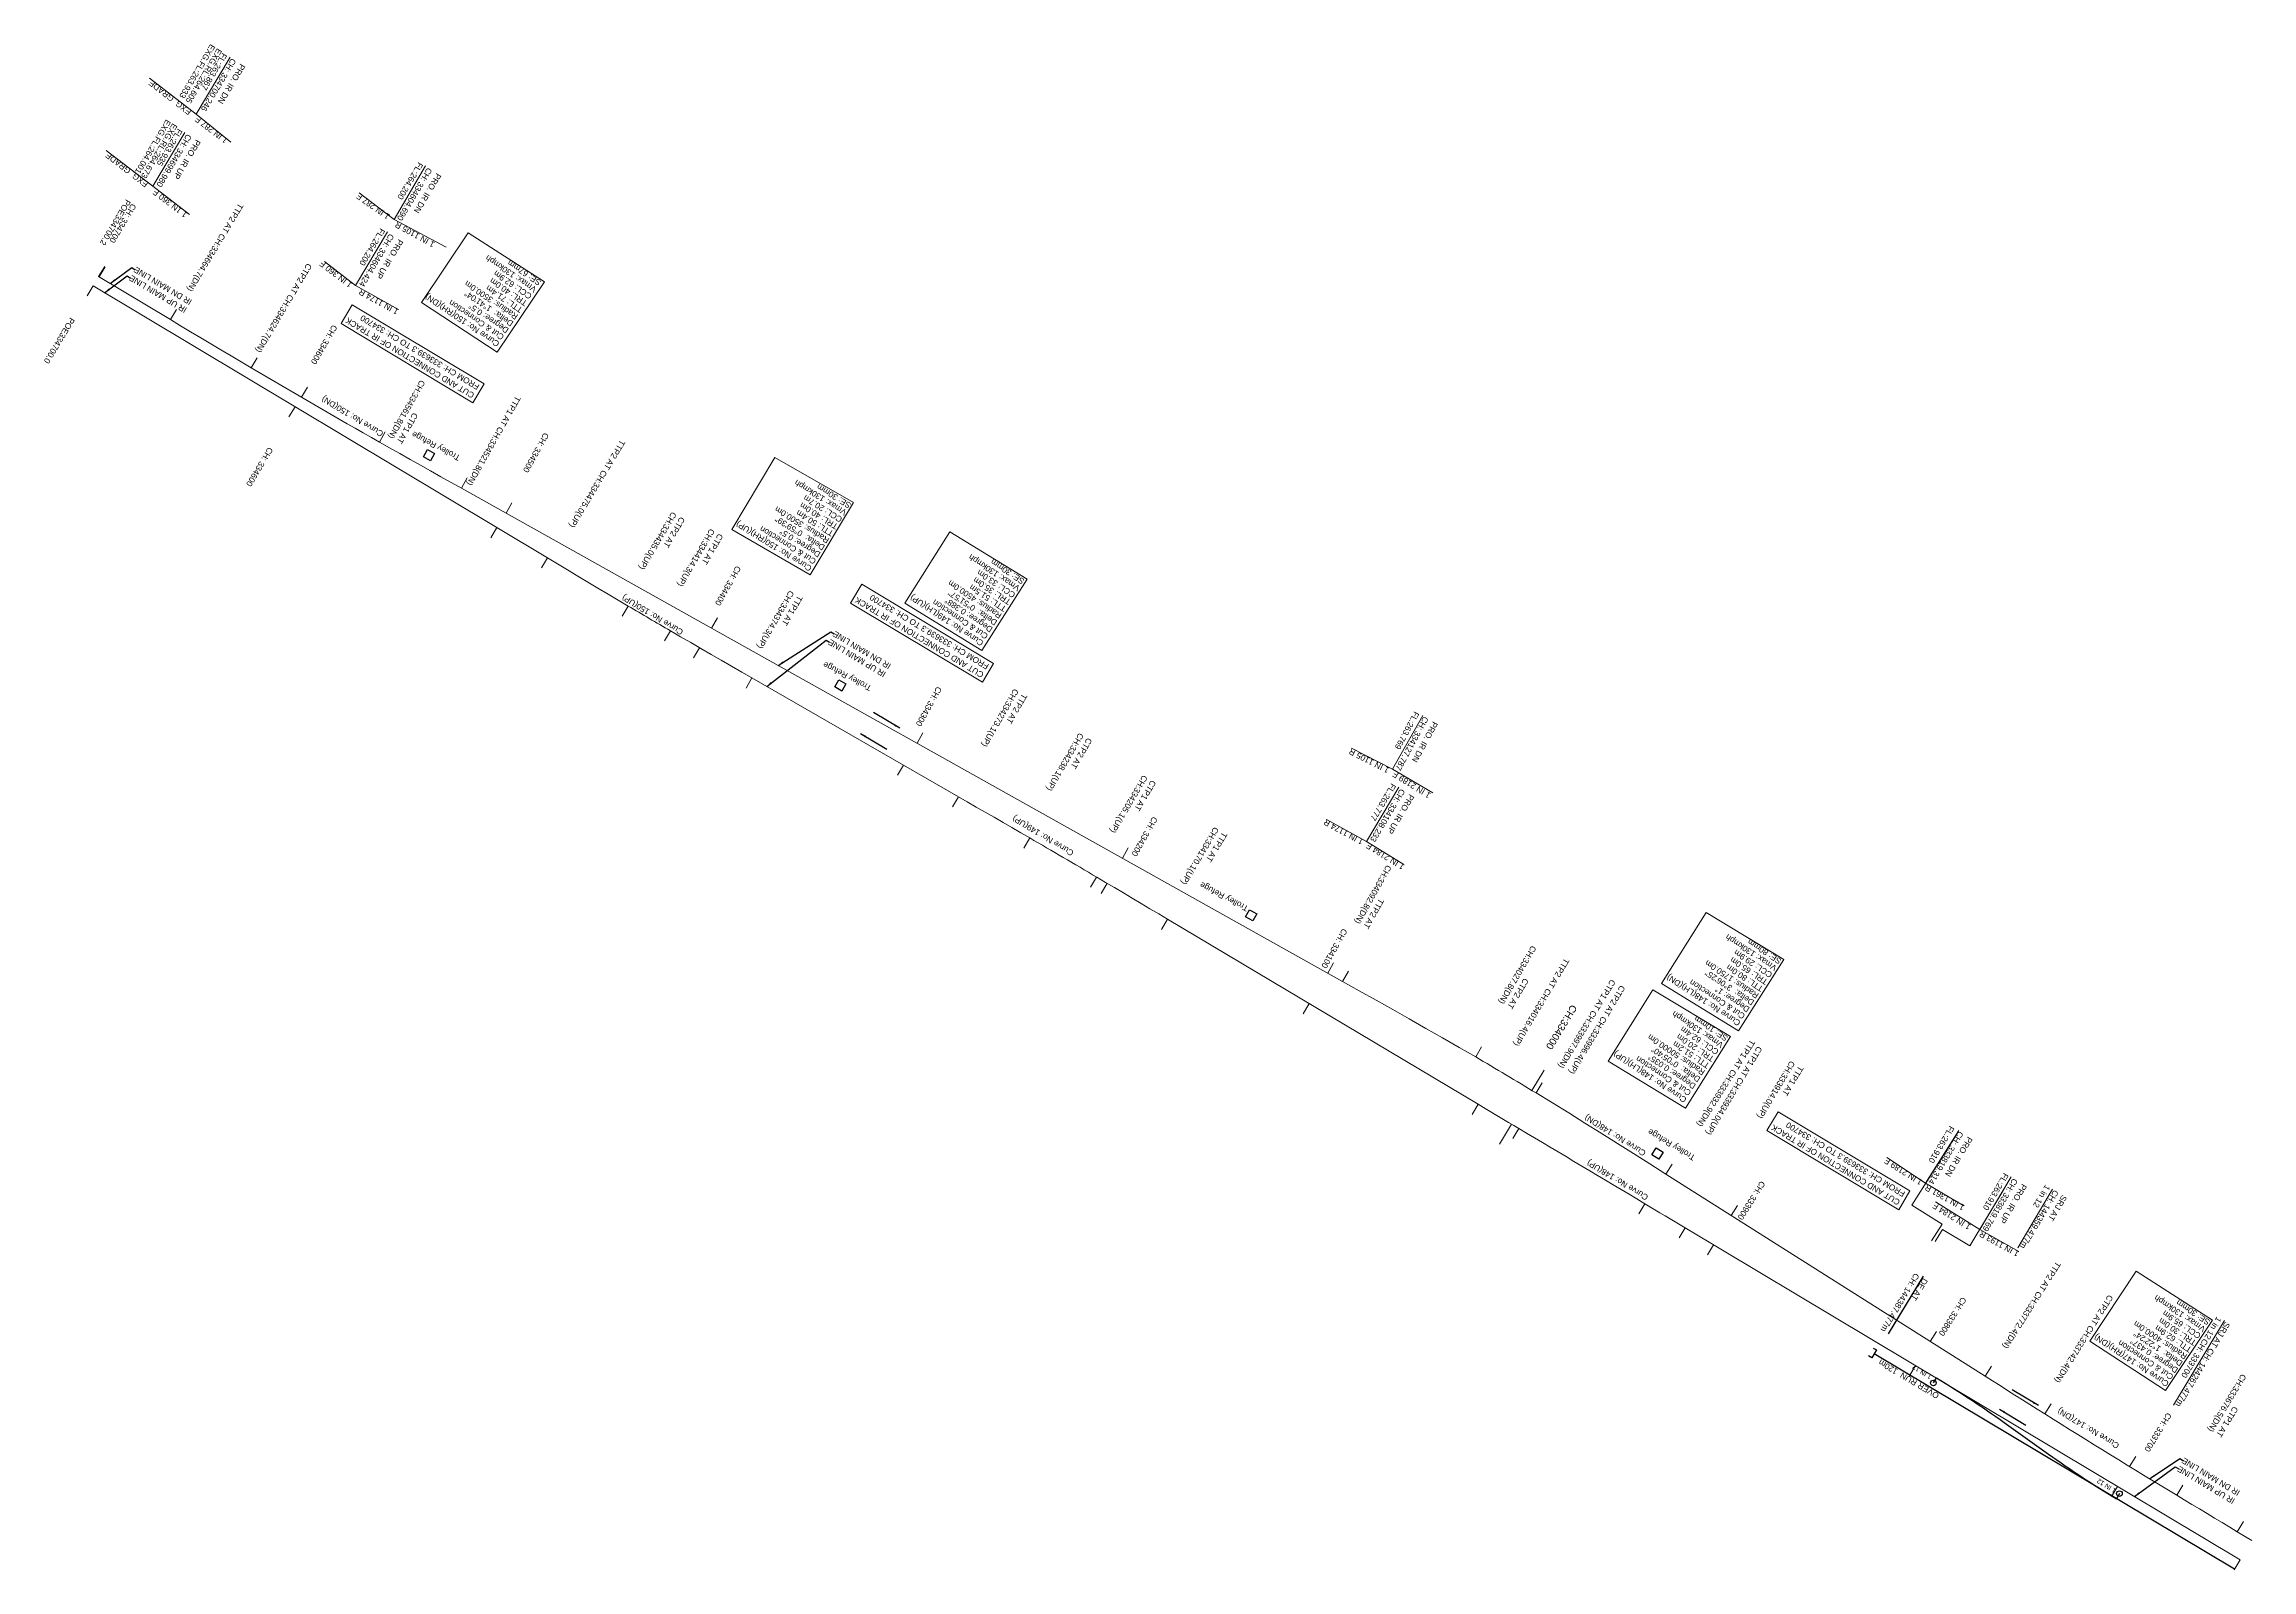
# Model space of a CAD drawing. Header units: metres. Extents: x 615788 to 628025, y 3391429 to 3398897.
# Drawn here: x 615788 to 616726, y 3398249 to 3398897 of the extents above; entities that cross this region are included whole.
import ezdxf
from ezdxf.enums import TextEntityAlignment as Align

# ---------------------------------------------------------------- set-up
doc = ezdxf.new("R2010")
doc.units = ezdxf.units.M
doc.header["$MEASUREMENT"] = 0
for name, color, linetype in [('Cut & Conn', 190, 'Continuous'), ('Cut & Conn curves dn', 190, 'Continuous'), ('Cut & Conn curves up', 190, 'Continuous'), ('cut conn grades dn', 190, 'Continuous'), ('cut conn grades up', 190, 'Continuous'), ('IR PROPOSALS', 190, 'Continuous'), ('Trolley Refuse', 10, 'Continuous')]:
    doc.layers.add(name, color=color, linetype=linetype)
doc.layers.add("NEW KHANNA CROSSING STN. SRJ's", color=10, linetype='Continuous', lineweight=0)
doc.styles.get("Standard").update_dxf_attribs({"font": 'arial.ttf'})
doc.styles.add('Style-Arial', font='arial.ttf')
doc.dimstyles.new('ISO-25', dxfattribs={"dimtxt": 2.5, "dimasz": 2.5, "dimexe": 1.25, "dimexo": 0.625, "dimtad": 1, "dimtxsty": 'Standard', "dimcen": 2.5, "dimadec": 0, "dimazin": 0, "dimtfac": 1, "dimtmove": 0, "dimatfit": 3, "dimfxl": 1, "dimarcsym": 0})

msp = doc.modelspace()

# ---------------------------------------------------------------- linework, layer by layer
at = {"layer": 'Cut & Conn', "linetype": 'Continuous', "lineweight": 0}
msp.add_line((616591.0331, 3398328.5151), (616592.3199, 3398330.6585), dxfattribs=at)
at = {"layer": 'Cut & Conn', "linetype": 'Continuous', "lineweight": 0, "flags": 128}
for points in [[(615811.601, 3398798.5799), (615814.1707, 3398802.869)], [(615814.3835, 3398802.7415), (615811.8139, 3398798.4524)], [(615809.2551, 3398794.6618), (615806.6862, 3398790.3722)], [(615842.1043, 3398780.3054), (615844.6739, 3398784.5946)], [(615876.4567, 3398759.8137), (615879.0017, 3398764.1175)], [(615900.2673, 3398751.643), (615897.7526, 3398747.3213)], [(615892.4612, 3398739.0048), (615895.0301, 3398743.2945)], [(615930.8739, 3398728.29), (615933.3412, 3398732.6388)], [(615965.7393, 3398708.6839), (615968.1818, 3398713.0468)], [(615987.2039, 3398702.3976), (615984.7615, 3398698.0347)], [(615978.2535, 3398687.6271), (615980.8224, 3398691.9167)], [(616002.2653, 3398679.0754), (615999.6964, 3398674.7857)], [(616036.6213, 3398658.5897), (616034.0769, 3398654.2855)], [(616054.4921, 3398648.0971), (616051.9732, 3398643.7779)], [(616074.4608, 3398653.5485), (616072.0184, 3398649.1856)], [(616064.3386, 3398636.5966), (616066.8429, 3398640.9243)], [(616089.1222, 3398628.0785), (616086.6282, 3398623.7449)], [(616161.7177, 3398604.6994), (616159.2753, 3398600.3365)], [(616151.0095, 3398586.6916), (616153.5036, 3398591.0251)], [(616176.8523, 3398577.5872), (616174.3582, 3398573.2537)], [(616207.1644, 3398560.0894), (616204.6534, 3398555.7656)], [(616248.9746, 3398555.8503), (616246.5322, 3398551.4874)], [(616233.0391, 3398539.1427), (616235.5861, 3398543.4453)], [(616237.4494, 3398536.5346), (616239.9964, 3398540.8372)], [(616265.7283, 3398525.5386), (616263.169, 3398521.2433)], [(616336.2315, 3398507.0012), (616333.7891, 3398502.6384)], [(616340.0831, 3398499.1147), (616342.5256, 3398503.4776)], [(616323.3588, 3398485.3808), (616325.9181, 3398489.6761)], [(616396.6015, 3398467.0127), (616399.1246, 3398471.3294)], [(616425.6613, 3398461.3534), (616420.4787, 3398452.8012)], [(616422.2627, 3398451.7186), (616424.8591, 3398455.9916)], [(616397.7183, 3398446.8959), (616395.159, 3398442.6005)], [(616406.7052, 3398429.8999), (616411.8249, 3398438.49)], [(616414.8991, 3398436.6576), (616412.3389, 3398432.3628)], [(616477.3888, 3398417.2806), (616480.0642, 3398421.5046)], [(616468.471, 3398404.6784), (616465.9055, 3398400.3868)], [(616507.8696, 3398403.8938), (616505.1943, 3398399.6698)], [(616485.6362, 3398394.4142), (616483.0698, 3398390.123)], [(616495.1111, 3398382.9217), (616497.6774, 3398387.2128)], [(616592.3506, 3398350.3872), (616589.6753, 3398346.1631)], [(616580.9338, 3398331.5947), (616583.5001, 3398335.8858)], [(616613.0186, 3398331.3785), (616615.6939, 3398335.6025)], [(616638.3829, 3398315.3582), (616641.0424, 3398319.5922)], [(616676.9942, 3398297.275), (616674.3797, 3398293.013)], [(616666.7565, 3398280.2677), (616669.3228, 3398284.5588)], [(616694.4511, 3398280.7814), (616697.0405, 3398285.0587)], [(616720.1535, 3398265.3093), (616722.7268, 3398269.5962)], [(616721.4367, 3398253.3917), (616718.8703, 3398249.1006)]]:
    msp.add_lwpolyline(points, dxfattribs=at)
for points in [[(616726.342, 3398261.5945), (616720.1535, 3398265.3093), (616716.9383, 3398267.2394), (616713.7233, 3398269.1698), (616710.5088, 3398271.101), (616707.295, 3398273.0333), (616704.0821, 3398274.9671), (616700.8704, 3398276.9028), (616697.66, 3398278.8408), (616694.4511, 3398280.7814, -0.0041171), (616638.3829, 3398315.3582), (616635.2083, 3398317.3542), (616632.0353, 3398319.3528), (616628.8637, 3398321.3537), (616625.6933, 3398323.3564), (616622.5238, 3398325.3606), (616619.355, 3398327.3659), (616616.1867, 3398329.372), (616613.0186, 3398331.3785), (616477.3888, 3398417.2806), (616470.5243, 3398421.6273), (616463.6573, 3398425.9701), (616456.7852, 3398430.3049), (616449.9056, 3398434.6277), (616443.016, 3398438.9345), (616436.1139, 3398443.2213), (616429.197, 3398447.484), (616422.2627, 3398451.7186, 0.00426767), (616396.6015, 3398467.0127), (616389.5777, 3398471.0971), (616382.5374, 3398475.1529), (616375.483, 3398479.1841), (616368.417, 3398483.1949), (616361.3416, 3398487.1893), (616354.2593, 3398491.1713), (616347.1724, 3398495.1451), (616340.0831, 3398499.1147), (615965.7393, 3398708.6839), (615961.3765, 3398711.1265), (615957.0142, 3398713.5699), (615952.6527, 3398716.0148), (615948.2926, 3398718.462), (615943.9342, 3398720.9124), (615939.578, 3398723.3667), (615935.2244, 3398725.8256), (615930.8739, 3398728.29, -0.00449214), (615876.4567, 3398759.8137), (615872.1546, 3398762.3618), (615867.8558, 3398764.9152), (615863.5596, 3398767.4732), (615859.2658, 3398770.035), (615854.9738, 3398772.5999), (615850.6832, 3398775.1671), (615846.3935, 3398777.7359), (615842.1043, 3398780.3054), (615811.601, 3398798.5799)], [(616721.4367, 3398253.3917), (616485.6362, 3398394.4142), (616483.4906, 3398395.6973), (616481.345, 3398396.9805), (616479.1994, 3398398.2636), (616477.0538, 3398399.5467), (616474.9082, 3398400.8297), (616472.7625, 3398402.1127), (616470.6168, 3398403.3956), (616468.471, 3398404.6784, 0.00031195), (616414.8991, 3398436.6576), (616412.7516, 3398437.9377), (616410.6041, 3398439.2176), (616408.4565, 3398440.4974), (616406.309, 3398441.7772), (616404.1613, 3398443.0569), (616402.0137, 3398444.3366), (616399.866, 3398445.6162), (616397.7183, 3398446.8959), (616265.7283, 3398525.5386), (616261.9697, 3398527.778), (616258.211, 3398530.0168), (616254.4517, 3398532.2547), (616250.6916, 3398534.4912), (616246.9304, 3398536.7259), (616243.1679, 3398538.9584), (616239.4037, 3398541.1881), (616235.6376, 3398543.4146, 0.00183315), (616207.1644, 3398560.0894), (616203.38, 3398562.2847), (616199.5938, 3398564.4767), (616195.806, 3398566.666), (616192.0168, 3398568.853), (616188.2266, 3398571.0382), (616184.4356, 3398573.222), (616180.6441, 3398575.4048), (616176.8523, 3398577.5872), (616089.1222, 3398628.0785), (616084.7887, 3398630.5727), (616080.4557, 3398633.0677), (616076.1236, 3398635.5642), (616071.7928, 3398638.0631), (616067.4639, 3398640.565), (616063.1371, 3398643.0708), (616058.813, 3398645.5812), (616054.4921, 3398648.0971, -0.00148025), (616036.6213, 3398658.5897), (616032.3187, 3398661.137), (616028.0195, 3398663.6896), (616023.7229, 3398666.2469), (616019.4287, 3398668.808), (616015.1362, 3398671.3721), (616010.8452, 3398673.9386), (616006.555, 3398676.5066), (616002.2653, 3398679.0754), (615809.2551, 3398794.6618)]]:
    msp.add_lwpolyline(points, format="xyb", dxfattribs=at)
at = {"layer": 'Cut & Conn curves up', "lineweight": 0}
for points in [[(616001.0011, 3398796.3267), (615980.9565, 3398766.5392), (615948.7561, 3398787.5497), (615968.6045, 3398817.2262)], [(616132.2721, 3398702.6349), (616113.8284, 3398671.8305), (616080.5635, 3398691.1113), (616098.817, 3398721.7945)], [(616206.1225, 3398670.0245), (616186.8591, 3398639.726), (616154.1234, 3398659.8921), (616173.1935, 3398690.0747)], [(616527.5078, 3398508.4525), (616508.3031, 3398478.1167), (616475.5284, 3398498.2194), (616494.5399, 3398528.4388)], [(616504.8573, 3398475.6594), (616485.7248, 3398445.2782), (616452.9024, 3398465.303), (616471.8422, 3398495.5675)], [(616709.693, 3398355.1387), (616689.7188, 3398325.304), (616657.4689, 3398346.2383), (616677.2471, 3398375.9617)]]:
    msp.add_lwpolyline(points, close=True, dxfattribs=at)
at = {"layer": 'cut conn grades dn', "linetype": 'Continuous', "lineweight": 0}
for p, q in [((615867.4804, 3398891.8819), (615852.9709, 3398867.663)), ((615950.4647, 3398845.6164), (615937.1806, 3398822.8571)), ((616374.0995, 3398612.1725), (616361.2856, 3398589.2838)), ((616601.9108, 3398435.7135), (616587.7534, 3398413.3605))]:
    msp.add_line(p, q, dxfattribs=at)
at = {"layer": 'cut conn grades dn', "linetype": 'Continuous', "lineweight": 0, "flags": 128}
for points in [[(615867.6961, 3398855.6884), (615852.9709, 3398867.663)], [(615959.2247, 3398811.0647), (615937.1806, 3398822.8571), (615922.3003, 3398834.1401)], [(616378.4684, 3398579.237), (616361.2856, 3398589.2838), (616343.8437, 3398598.215)]]:
    msp.add_lwpolyline(points, dxfattribs=at)
at = {"layer": 'cut conn grades dn', "linetype": 'Continuous', "lineweight": 0}
msp.add_lwpolyline([(616604.0506, 3398403.7137), (616587.7534, 3398413.3605), (616571.2537, 3398424.2491)], dxfattribs=at)
at = {"layer": 'cut conn grades up', "linetype": 'Continuous', "lineweight": 0}
for p, q in [((615848.2676, 3398859.8086), (615834.5745, 3398836.9435)), ((615934.3367, 3398817.5407), (615920.7592, 3398794.8686)), ((616363.9355, 3398581.6339), (616350.2237, 3398558.6206)), ((616624.1429, 3398416.1175), (616610.7329, 3398393.695))]:
    msp.add_line(p, q, dxfattribs=at)
at = {"layer": 'cut conn grades up', "color": 7, "linetype": 'Continuous', "lineweight": 0, "flags": 128}
for points in [[(615852.9709, 3398867.663), (615833.179, 3398882.9366)], [(615834.5745, 3398836.9435), (615814.7826, 3398852.217)]]:
    msp.add_lwpolyline(points, dxfattribs=at)
at = {"layer": 'cut conn grades up', "linetype": 'Continuous', "lineweight": 0, "flags": 128}
for points in [[(615850.2163, 3398824.9681), (615834.5745, 3398836.9435)], [(615938.9399, 3398784.6479), (615920.7592, 3398794.8686), (615907.5256, 3398805.0002)], [(616627.3811, 3398384.394), (616610.7329, 3398393.695), (616591.9565, 3398405.4084)]]:
    msp.add_lwpolyline(points, dxfattribs=at)
at = {"layer": 'cut conn grades up', "linetype": 'Continuous', "lineweight": 0}
for points in [[(616366.1405, 3398548.7276), (616350.2237, 3398558.6206), (616333.2286, 3398567.9583)], [(616590.3157, 3398388.9328), (616594.761, 3398395.9513), (616581.8901, 3398404.1031), (616600.6619, 3398433.7416)], [(616591.767, 3398388.5465), (616594.8964, 3398393.779), (616606.5979, 3398386.7808), (616620.6353, 3398410.2525)]]:
    msp.add_lwpolyline(points, dxfattribs=at)
at = {"layer": 'IR PROPOSALS', "lineweight": 0}
for points in [[(615975.4144, 3398752.9794), (615970.6247, 3398745.008), (615914.5843, 3398778.6805), (615919.374, 3398786.6518)], [(616191.8316, 3398634.201), (616187.0419, 3398626.2296), (616131.0015, 3398659.9021), (616135.7912, 3398667.8735)], [(616581.0976, 3398410.1013), (616576.3079, 3398402.1299), (616520.2675, 3398435.8023), (616525.0572, 3398443.7737)]]:
    msp.add_lwpolyline(points, close=True, dxfattribs=at)
at = {"layer": 'IR PROPOSALS', "flags": 128}
for points in [[(616586.6542, 3398373.9245), (616571.9069, 3398349.3607)], [(616565.5297, 3398343.33), (616566.8157, 3398342.5579), (616564.833, 3398339.2554), (616563.5469, 3398340.0274)], [(616719.0114, 3398249.3365), (616565.8243, 3398340.9066)], [(616591.0331, 3398328.5151), (616592.3199, 3398330.6585)], [(616670.1075, 3398281.4728), (616668.8207, 3398279.3294)]]:
    msp.add_lwpolyline(points, dxfattribs=at)
msp.add_lwpolyline([(616592.3199, 3398330.6585, -0.01954595), (616621.1511, 3398311.7217), (616639.9895, 3398298.2661, 0.01954595), (616668.8207, 3398279.3294)], format="xyb", dxfattribs=at)
at = {"layer": 'IR PROPOSALS'}
for centre in [(616591.0331, 3398328.5151), (616670.1075, 3398281.4728)]:
    msp.add_circle(centre, 1.2, dxfattribs=at)
at = {"layer": "NEW KHANNA CROSSING STN. SRJ's", "color": 190, "linetype": 'Continuous', "lineweight": 13, "flags": 128}
for points in [[(616641.686, 3398410.7794), (616626.8858, 3398385.8787)], [(616714.7105, 3398355.0917), (616693.118, 3398319.1262)]]:
    msp.add_lwpolyline(points, dxfattribs=at)
at = {"layer": 'Trolley Refuse', "color": 190}
for points in [[(615951.2583, 3398725.1157), (615954.3092, 3398723.4005), (615952.5939, 3398720.3496), (615949.543, 3398722.0649)], [(616126.001, 3398627.2733), (616129.055, 3398625.5636), (616127.3453, 3398622.5096), (616124.2913, 3398624.2193)], [(616300.5318, 3398529.5656), (616303.5858, 3398527.8559), (616301.876, 3398524.8019), (616298.822, 3398526.5116)], [(616473.2893, 3398428.4574), (616476.2467, 3398426.5855), (616474.3749, 3398423.6281), (616471.4175, 3398425.5)]]:
    msp.add_lwpolyline(points, close=True, dxfattribs=at)

# ---------------------------------------------------------------- texts
at = {"layer": 'Cut & Conn', "linetype": 'Continuous', "lineweight": 0}
for s, p in [('IR UP MAIN LINE', (615825.5358, 3398799.4046, -267.5994)), (' IR DN MAIN LINE', (615827.5202, 3398802.9142)), (' IR DN MAIN LINE', (616124.4809, 3398648.1582, 267.5994)), ('IR UP MAIN LINE', (616122.4965, 3398644.6486)), ('IR UP MAIN LINE', (616695.6087, 3398293.3769, -267.5994)), ('IR DN MAIN LINE', (616697.5931, 3398296.8865))]:
    msp.add_text(s, height=2.5, rotation=149.0682259, dxfattribs=at).set_placement(p, align=Align.RIGHT)
at = {"layer": 'Cut & Conn', "linetype": 'Continuous', "lineweight": 0, "line_spacing_factor": 0.6, "style": 'Style-Arial'}
for s, insert, char_height, attachment_point, rotation in [('POE334700.2', (615813.0417, 3398812.1898), 2.5, 6, 239.0742111), ('CH: 334700', (615817.0834, 3398813.2275), 2.5, 6, 239.0742111), ('TTP2 AT CH:334664.7(DN)', (615849.8132, 3398792.7563), 2.5, 6, 239.0742111), ('CTP2 AT CH:334624.7(DN)', (615878.917, 3398766.7588), 2.5, 6, 239.401627), ('POE334700.0', (615800.5249, 3398780.7922), 2.5, 4, 239.0842131), ('CH: 334600', (615902.6906, 3398761.6344), 2.5, 6, 239.8058026), ('TTP1 AT CH:334521.8(DN)', (615968.6432, 3398710.2559), 2.5, 6, 240.7585579), ('CH: 334500', (615992.83, 3398715.6357), 2.5, 6, 240.7585579), ('CH: 334600', (615884.7545, 3398725.7193), 2.5, 4, 239.0842131), ('CH: 334400', (616074.4157, 3398659.0847), 2.5, 6, 240.7585579), ('CH: 334300', (616159.7199, 3398607.8071), 2.5, 6, 240.7585579), ('CH: 334200', (616251.3934, 3398552.53), 2.5, 6, 240.7585579), ('CH: 334100', (616332.0117, 3398504.9755), 2.5, 6, 240.7585579), ('CTP1 AT CH:333997.9(DN)', (616432.2928, 3398462.7439), 2.5, 6, 238.71603), ('CH:334000', (616427.5687, 3398470.6106), 3, 6, 238.7843513), ('TTP1 AT CH:333932.9(DN)', (616491.1774, 3398437.9329), 2.5, 6, 237.6515737), ('CH: 333900', (616508.7632, 3398398.1585), 2.5, 6, 237.6515737), ('TTP2 AT CH:333772.4(DN)', (616621.0446, 3398343.6339), 2.5, 6, 237.6515737), ('CH: 333800', (616594.2343, 3398348.8423), 2.5, 6, 237.6515737), ('CTP2 AT CH:333742.4(DN)', (616643.1691, 3398329.0927), 2.5, 6, 237.8664361), ('CH: 333700', (616706.8315, 3398346.9764), 2.5, 4, 239.1181118), ('CH: 333700', (616681.596, 3398299.5921), 2.5, 6, 238.4733204)]:
    msp.add_mtext(s, dxfattribs=dict(at, insert=insert, char_height=char_height, attachment_point=attachment_point, rotation=rotation))
at = {"layer": 'Cut & Conn', "linetype": 'Continuous', "lineweight": 0, "char_height": 2.5, "line_spacing_factor": 0.6, "style": 'Style-Arial'}
for s, insert, width, attachment_point, rotation in [('\\pxsm1;CTP1 AT CH:334561.8(DN)', (615937.0681, 3398729.1078), 27.850716, 6, 240.4311421), ('TTP2 AT CH:334475.0(UP)', (616034.0349, 3398729.0174), 45.82481, 4, 239.0842131), ('\\pxsm1;CTP2 AT \\PCH:334435.0(UP)', (616057.6425, 3398697.3534), 49.02189, 4, 239.4116289), ('\\pxsm1;CTP1 AT \\PCH:334414.3(UP)', (616073.8771, 3398690.2516), 53.551086, 4, 239.7508762), ('\\pxsm1;TTP1 AT \\PCH:334374.3(UP)', (616107.5908, 3398663.9658), 76.666667, 4, 240.0782921), ('\\pxsm1;TTP2 AT \\PCH:334273.1(UP)', (616202.9761, 3398622.2482), 89.647801, 4, 240.0782921), ('\\pxsm1;CTP2 AT \\PCH:334238.1(UP)', (616230.6005, 3398603.4608), 83.838573, 4, 239.8554715), ('\\pxsm1;CTP1 AT \\PCH:334205.1(UP)', (616257.7615, 3398585.5032), 89.583333, 4, 239.4353453), ('\\pxsm1;TTP1 AT \\PCH:334170.1(UP)', (616288.0295, 3398563.4612), 106.995603, 4, 239.2125248), ('\\pxsm1;TTP2 AT CH:334092.8(DN)', (616347.7032, 3398523.0032), 22.140223, 6, 240.7585579), ('\\pxsm1;CTP2 AT CH:334027.8(DN)', (616408.8055, 3398488.9524), 22.592736, 6, 239.6941016), ('TTP2 AT CH:334016.4(UP)', (616435.1316, 3398508.7912), 46.890503, 4, 239.2125248), ('CTP2 AT CH:333996.4(UP)', (616458.8665, 3398497.2487), 64.208019, 4, 239.2010656), ('\\pxsm1;CTP1 AT CH:333934.0(UP)', (616517.0749, 3398471.3504), 59.269502, 4, 239.129571), ('\\pxsm1;TTP1 AT \\PCH:333914.0(UP)', (616532.8093, 3398464.103), 63.586016, 4, 239.1181118), ('\\pxsm1;CTP1 AT CH:333676.5(DN)', (616710.0603, 3398307.1207), 25.986242, 6, 238.8100014)]:
    msp.add_mtext(s, dxfattribs=dict(at, insert=insert, width=width, attachment_point=attachment_point, rotation=rotation))
at = {"layer": 'Cut & Conn curves dn', "lineweight": 0, "style": 'Style-Arial'}
for s, rotation, p in [('Curve No: 150(DN)', 148.7561561, (615932.84, 3398732.5243)), ('Curve No: 150(UP)', 148.7561561, (616060.2388, 3398648.2264)), ('Curve No: 149(UP)', 148.7561561, (616226.1155, 3398554.375)), ('Curve No: 148(DN)', 147.8252082, (616469.1843, 3398426.8146)), ('Curve No: 148(UP)', 148.7561561, (616470.2016, 3398408.0533)), ('Curve No: 147(DN)', 148.7561561, (616670.2987, 3398302.5592))]:
    msp.add_text(s, height=2.5, rotation=rotation, dxfattribs=at).set_placement(p)
at = {"layer": 'Cut & Conn curves dn', "lineweight": 0, "char_height": 2.5, "attachment_point": 7, "line_spacing_factor": 0.84, "style": 'Style-Arial'}
for s, insert, rotation in [('Curve No: 150(RH)(UP)\\PCut & Connection\\PDegree: 0.5%%D\\PDelta:  0%%D59\'39"\\PRadius: 3500.0m\\PTTL: 50.4m\\PTRL: 40.0m\\PCCL: 20.7m\\PVmax: 130kmph\\PSE: 30mm', (616131.509, 3398702.0971), 148.1196688), ('Curve No: 149(LH)(UP)\\PCut & Connection\\PDegree: 0.388%%D\\PDelta:  0%%D51\'57"\\PRadius: 4500.0m\\PTTL: 51.5m\\PTRL: 35.0m\\PCCL: 33.0m\\PVmax: 130kmph\\PSE: 30mm', (616205.2142, 3398669.8149), 146.4715684), ('Curve No: 148(LH)(UP)\\PCut & Connection\\PDegree: 0.035%%D\\PDelta:  0%%D05\'40"\\PRadius: 50000.0m\\PTTL: 51.2m\\PTRL: 20.0m\\PCCL: 62.4m\\PVmax: 130kmph\\PSE: 10mm', (616504.0379, 3398475.6826), 146.2038882)]:
    msp.add_mtext(s, dxfattribs=dict(at, insert=insert, rotation=rotation))
at = {"layer": 'Cut & Conn curves up', "lineweight": 0, "char_height": 2.5, "attachment_point": 7, "line_spacing_factor": 0.84, "style": 'Style-Arial'}
for s, insert, rotation in [('Curve No: 150(RH)(DN)\\PCut & Connection\\PDegree: 0.5%%D\\PDelta:  1%%D41\'04"\\PRadius: 3500.0m\\PTTL: 71.4m\\PTRL: 40.0m\\PCCL: 62.9m\\PVmax: 130kmph\\PSE: 67mm', (615999.8638, 3398796.6984), 145.835568), ('Curve No: 148(LH)(DN)\\PCut & Connection\\PDegree: 1%%D\\PDelta:  3%%D06\'25"\\PRadius: 1750.0m\\PTTL: 80.0m\\PTRL: 65.0m\\PCCL: 29.9m\\PVmax: 130kmph\\PSE: 80mm', (616526.7798, 3398508.4102), 146.5687969), ('Curve No: 147(RH)(DN)\\PCut & Connection\\PDegree: 0.437%%D\\PDelta:  1%%D22\'24"\\PRadius: 4000.0m\\PTTL: 62.9m\\PTRL: 30.0m\\PCCL: 65.9m\\PVmax: 130kmph\\PSE: 30mm', (616708.8649, 3398355.029), 146.3330713)]:
    msp.add_mtext(s, dxfattribs=dict(at, insert=insert, rotation=rotation))
at = {"layer": 'cut conn grades dn', "linetype": 'Continuous', "lineweight": 0, "char_height": 2.5, "attachment_point": 4, "line_spacing_factor": 1.08, "style": 'Style-Arial'}
for s, insert, rotation in [('PRO. IR DN \\PCH: 334700.246\\PFL:263.867', (615869.0731, 3398890.9258), 239.0248638), ('PRO. IR DN \\PCH: 334604.690\\PFL:264.200', (615952.3584, 3398844.4797), 239.0248638), ('PRO. IR DN \\PCH: 334127.787\\PFL:263.769', (616375.58, 3398611.3614), 241.5943459), ('PRO. IR DN \\PCH: 333819.314\\PFL:263.910', (616602.8769, 3398435.0983), 239.0248638)]:
    msp.add_mtext(s, dxfattribs=dict(at, insert=insert, rotation=rotation))
at = {"layer": 'cut conn grades up', "color": 7, "style": 'Style-Arial'}
for s, p in [('EXG.FL:263.933', (615859.1123, 3398897.5996)), ('EXG.RL:264.605', (615862.0093, 3398895.8099)), ('EXG.FL:264.001', (615840.2897, 3398865.5791)), ('EXG.RL:264.673', (615843.0604, 3398863.9458))]:
    msp.add_text(s, height=2.5, rotation=239.1181118, dxfattribs=at).set_placement(p)
at = {"layer": 'cut conn grades up', "color": 7, "linetype": 'Continuous', "lineweight": 0, "char_height": 2.5, "attachment_point": 7, "rotation": 142.3423214, "line_spacing_factor": 0.84, "style": 'Style-Arial'}
for insert in [(615851.3214, 3398869.0608), (615832.925, 3398838.3413)]:
    msp.add_mtext('EXG. GRADE', dxfattribs=dict(at, insert=insert))
at = {"layer": 'cut conn grades up', "linetype": 'Continuous', "lineweight": 0, "char_height": 2.5, "style": 'Style-Arial'}
for s, insert, attachment_point, rotation, line_spacing_factor in [('PRO. IR UP \\PCH: 334699.980\\PFL:263.935', (615850.1396, 3398858.7644), 4, 239.0842131, 1.08), ('1 IN 287 F', (615853.8122, 3398866.8525), 9, 142.5624141, 1.08), ('1 1N 360 F', (615835.8635, 3398835.9141), 9, 142.5624141, 0.84), ('1 IN 287 F', (615922.3003, 3398834.1401), 9, 144.6695627, 1.08), ('PRO. IR UP \\PCH: 334604.424\\PFL:264.200', (615936.2034, 3398816.4228), 4, 239.0842131, 1.08), ('1 IN 1105 R', (615938.3856, 3398822.0633), 9, 151.0859739, 1.08), ('1 IN 360 F', (615919.6338, 3398795.5893), 7, 142.5624141, 0.84), ('1 IN 1174 R', (615922.9973, 3398793.4537), 9, 151.0859739, 0.84), ('1 IN 1105 R', (616343.6114, 3398598.215), 9, 152.8124834, 1.08), ('PRO. IR UP \\PCH: 334108.233\\PFL:263.777', (616365.7026, 3398580.581), 4, 239.2125248, 1.08), ('1 IN 2189 F', (616362.3281, 3398588.5496), 9, 148.1371199, 1.08), ('1 IN 1174 R', (616349.1927, 3398559.1918), 7, 151.2142857, 0.84), ('1 IN 2184 F', (616351.1454, 3398558.1471), 9, 148.1371199, 0.84), ('1 IN 2189 F', (616571.2999, 3398424.3213), 9, 147.4153124, 1.08), ('1 IN 1361 R', (616588.3293, 3398412.9202), 9, 151.0865222, 1.08), ('PRO. IR UP \\PCH: 333819.769\\PFL:263.910', (616625.9338, 3398415.0464), 4, 239.1181118, 1.08), ('1 IN 2184 F', (616607.2446, 3398395.5479), 7, 148.0427068, 0.84), ('1 IN 1193 R', (616611.4385, 3398393.1997), 9, 151.0865222, 0.84)]:
    msp.add_mtext(s, dxfattribs=dict(at, insert=insert, attachment_point=attachment_point, rotation=rotation, line_spacing_factor=line_spacing_factor))
at = {"layer": 'IR PROPOSALS', "lineweight": 30, "char_height": 2.5, "width": 70.806072, "attachment_point": 1, "rotation": 149}
for insert in [(615970.197, 3398746.7233), (616186.6142, 3398627.9449), (616575.8803, 3398403.8451)]:
    msp.add_mtext('\\pxql;CUT AND CONNECTION OF IR TRACK FROM CH: 333639.3 TO CH: 334700', dxfattribs=dict(at, insert=insert))
at = {"layer": 'IR PROPOSALS', "char_height": 2.5, "attachment_point": 4, "style": 'Style-Arial'}
for s, insert, width, rotation, line_spacing_factor in [('\\pxsm1;DE AT \\PCH: 144387.477m ', (616585.9357, 3398373.7369), 28.120019, 239.0207617, 0.648), ('\\pxi-3,l4,t4;OVER RUN  120m ', (616595.2849, 3398321.4786), 39.954132, 149.4058866, 0.60036)]:
    msp.add_mtext(s, dxfattribs=dict(at, insert=insert, width=width, rotation=rotation, line_spacing_factor=line_spacing_factor))
at = {"layer": 'IR PROPOSALS', "char_height": 2, "attachment_point": 4, "rotation": 148, "line_spacing_factor": 0.60036, "style": 'Style-Arial'}
for insert in [(616590.0052, 3398330.7893), (616668.3964, 3398282.3803)]:
    msp.add_mtext('1 IN 12', dxfattribs=dict(at, insert=insert))
at = {"layer": "NEW KHANNA CROSSING STN. SRJ's", "color": 190, "linetype": 'Continuous', "lineweight": 13, "char_height": 2.5, "attachment_point": 4, "rotation": 239.0207617, "line_spacing_factor": 0.648, "style": 'Style-Arial'}
for s, insert, width in [('\\pxsm1;SRJ AT \\PCH: 144359.477m \\P1 in 12', (616643.312, 3398410.1388), 28.145737), ('\\pxsm1;SRJ AT CH: 144267.477m \\P1 in 12', (616714.3517, 3398355.1759), 43.982001)]:
    msp.add_mtext(s, dxfattribs=dict(at, insert=insert, width=width))
at = {"layer": 'Trolley Refuse', "color": 190}
for rotation, p in [(152.3027054, (615965.518, 3398722.4035, 267.6554)), (152.4069106, (616140.2656, 3398624.5869, 267.6554)), (152.4069106, (616300.3425, 3398530.9429, 267.6554)), (149.3169149, (616490.1906, 3398425.006, 267.6554))]:
    msp.add_text('Trolley Refuge', height=2.5, rotation=rotation, dxfattribs=at).set_placement(p)

# ---------------------------------------------------------------- leaders
at = {"layer": 'Cut & Conn', "linetype": 'Continuous', "lineweight": 0}
for points in [[(615814.1532, 3398791.7285, -267.5994), (615823.7101, 3398798.8783, -267.5994), (615825.1907, 3398797.9888, -267.5994)], [(615816.4431, 3398795.679), (615825.6945, 3398802.3879), (615827.1751, 3398801.4984)], [(616100.2265, 3398633.3938, 267.5994), (616122.6552, 3398647.6319, 267.5994), (616124.1358, 3398646.7424, 267.5994)], [(616095.4287, 3398624.449), (616120.6708, 3398644.1223), (616122.1515, 3398643.2328)], [(616676.4288, 3398280.309, -267.5994), (616693.783, 3398292.8505, -267.5994), (616695.2636, 3398291.961, -267.5994)], [(616682.93, 3398287.7827), (616695.7674, 3398296.3601), (616697.248, 3398295.4706)]]:
    msp.add_leader(points, dimstyle='ISO-25', override={"dimtxt": 3, "dimasz": 2.5, "dimgap": 0.625, "dimtad": 0, "dimdec": 3, "dimzin": 2, "dimtdec": 3}, dxfattribs=at)
at = {"layer": 'IR PROPOSALS'}
for points in [[(616151.9258, 3398606.7123), (616140.7374, 3398613.4338)], [(616135.2177, 3398604.4816), (616146.4061, 3398597.7601)], [(616635.727, 3398318.8842), (616624.5387, 3398325.6057)], [(616619.1376, 3398317.3509), (616630.326, 3398310.6293)]]:
    msp.add_leader(points, dimstyle='ISO-25', override={"dimtxt": 3, "dimasz": 2.5, "dimtad": 0, "dimdec": 3, "dimzin": 2, "dimtdec": 3}, dxfattribs=at)

doc.saveas('drawing.dxf')
